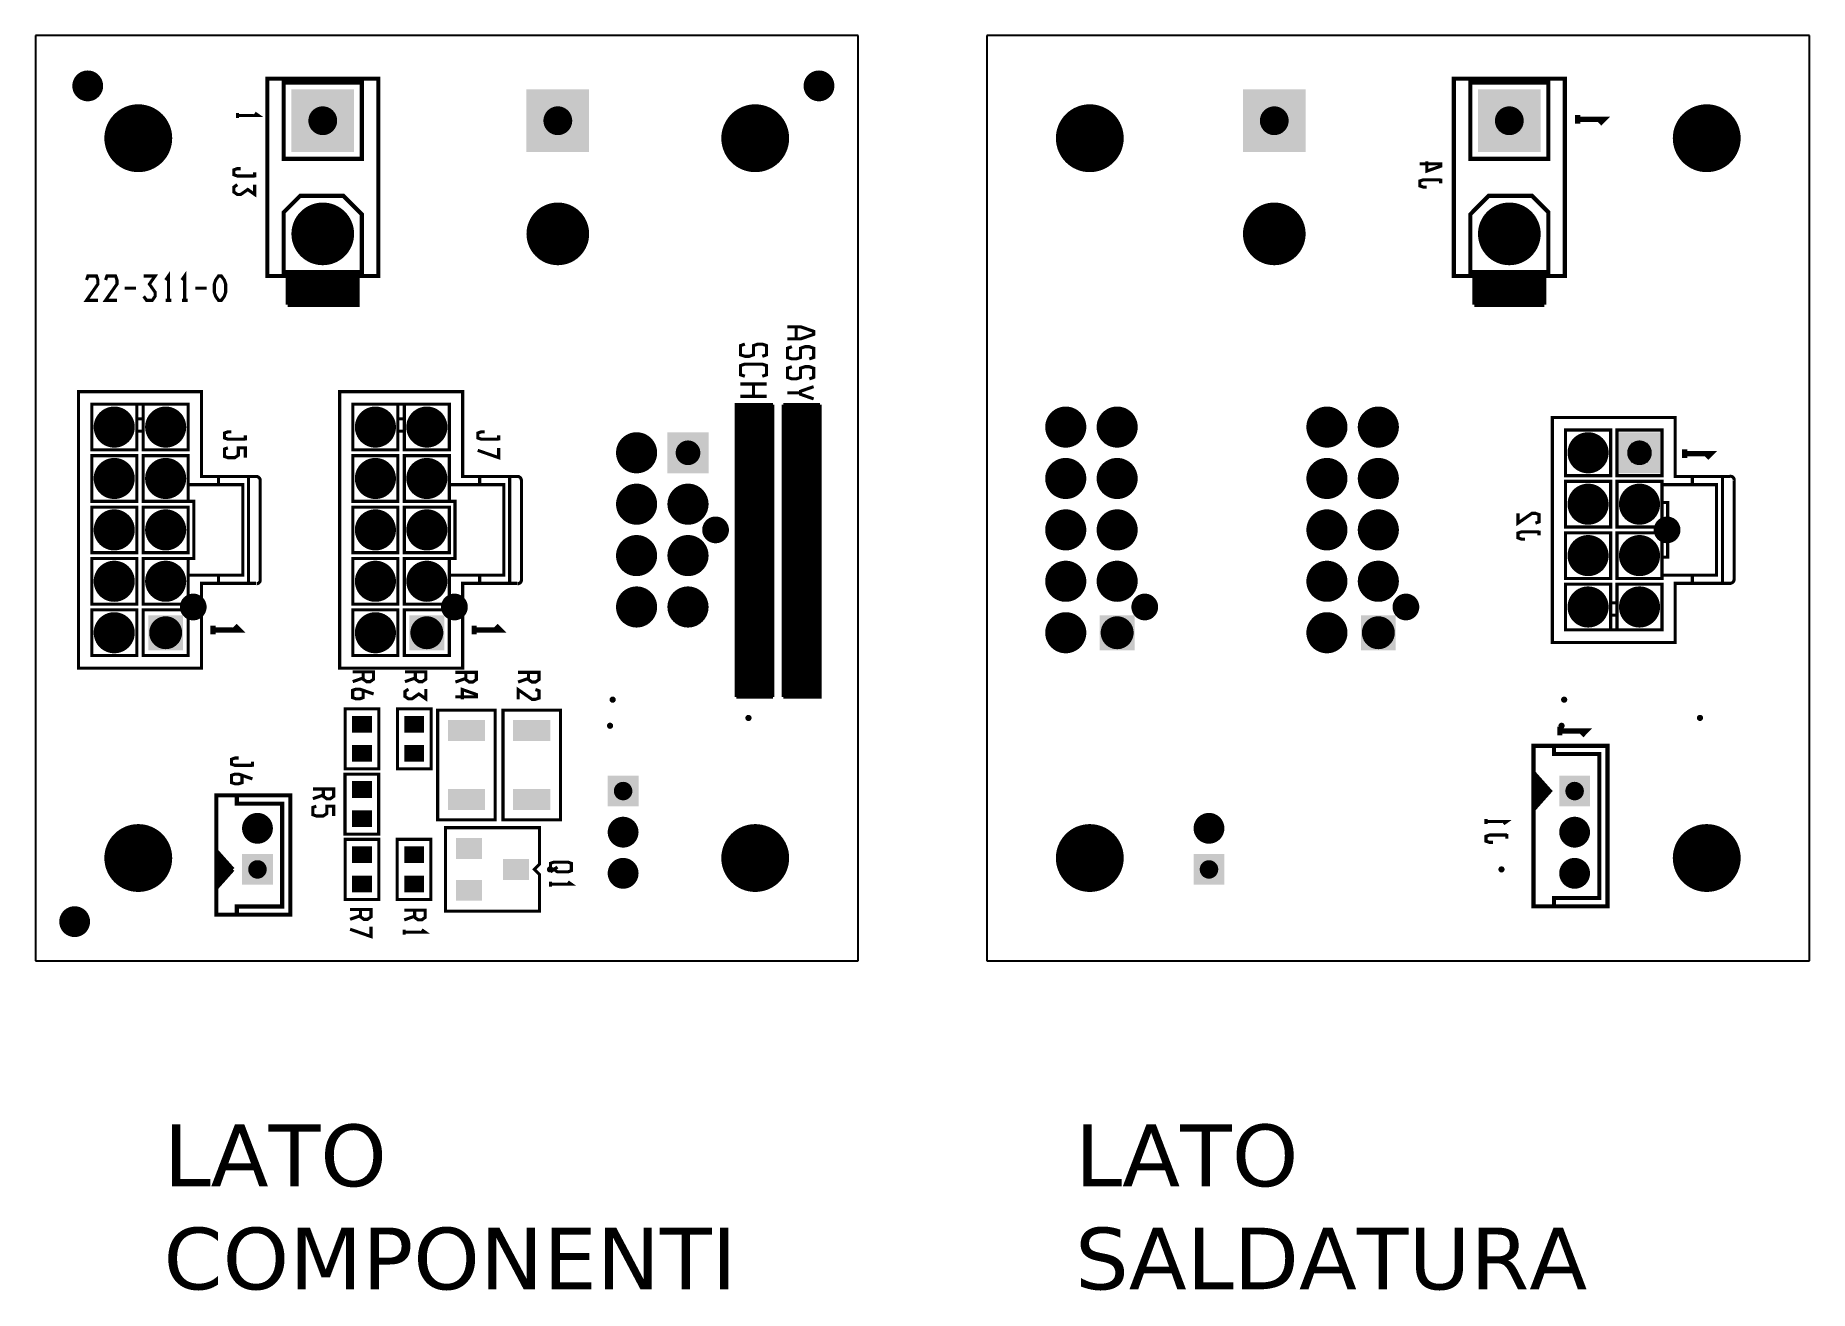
# Model space of a CAD drawing. Extents: x 0.1 to 86.4, y -32.2 to 28.9.
import ezdxf

# ---------------------------------------------------------------- set-up
doc = ezdxf.new("R2010")
doc.units = 0
doc.header["$MEASUREMENT"] = 0
doc.layers.get('0').update_dxf_attribs({"linetype": 'CONTINUOUS'})
for name, color, linetype in [('22-311-0_DRL', 1, 'CONTINUOUS'), ('22-311-0_SMB', 255, 'CONTINUOUS'), ('22-311-0_SMT', 254, 'CONTINUOUS'), ('22-311-0_SSB', 1, 'CONTINUOUS'), ('22-311-0_SST', 1, 'CONTINUOUS'), ('THRUHOLE_NPT', 11, 'CONTINUOUS'), ('THRUHOLE_TAP', 13, 'CONTINUOUS')]:
    doc.layers.add(name, color=color, linetype=linetype)
doc.styles.get("Standard").update_dxf_attribs({"font": 'verdana.ttf', "height": 3})

msp = doc.modelspace()

# ---------------------------------------------------------------- texts
at = {"linetype": 'Continuous'}
for s, p in [('LATO', (6.332, -27.087)), ('LATO', (50.657, -27.087)), ('COMPONENTI', (6.332, -32.102)), ('SALDATURA', (50.657, -32.102))]:
    msp.add_text(s, height=3, dxfattribs=at).set_placement(p)

# ---------------------------------------------------------------- blocks, each defined once
blk = doc.blocks.new('ROUND_1')
at = {"const_width": 1.64973}
blk.add_lwpolyline([(-0.824864, 0, 1), (0.824864, 0, 1)], format="xyb", close=True, dxfattribs=at)
blk = doc.blocks.new('ROUND_6')
at = {"const_width": 0.65024}
blk.add_lwpolyline([(-0.32512, 0, 1), (0.32512, 0, 1)], format="xyb", close=True, dxfattribs=at)
blk = doc.blocks.new('ROUND_26')
at = {"const_width": 0.44958}
blk.add_lwpolyline([(-0.22479, 0, 1), (0.22479, 0, 1)], format="xyb", close=True, dxfattribs=at)
blk = doc.blocks.new('ROUND_27')
at = {"const_width": 0.59944}
blk.add_lwpolyline([(-0.29972, 0, 1), (0.29972, 0, 1)], format="xyb", close=True, dxfattribs=at)
blk = doc.blocks.new('ROUND_28')
at = {"const_width": 0.69977}
blk.add_lwpolyline([(-0.349884, 0, 1), (0.349884, 0, 1)], format="xyb", close=True, dxfattribs=at)
blk = doc.blocks.new('ROUND_29')
at = {"const_width": 0.8001}
blk.add_lwpolyline([(-0.40005, 0, 1), (0.40005, 0, 1)], format="xyb", close=True, dxfattribs=at)
blk = doc.blocks.new('ROUND_30')
at = {"const_width": 0.14986}
blk.add_lwpolyline([(-0.07493, 0, 1), (0.07493, 0, 1)], format="xyb", close=True, dxfattribs=at)
blk = doc.blocks.new('ROUND_3')
at = {"const_width": 0.7493}
blk.add_lwpolyline([(-0.37465, 0, 1), (0.37465, 0, 1)], format="xyb", close=True, dxfattribs=at)
blk = doc.blocks.new('SQUARE_4')
blk.add_solid([(0.7493, 0.7493), (0.7493, -0.7493), (-0.7493, 0.7493), (-0.7493, -0.7493)])
blk = doc.blocks.new('ROUND_5')
at = {"const_width": 0.99949}
blk.add_lwpolyline([(-0.499744, 0, 1), (0.499744, 0, 1)], format="xyb", close=True, dxfattribs=at)
blk = doc.blocks.new('SQUARE_7')
blk.add_solid([(0.99949, 0.99949), (0.99949, -0.99949), (-0.99949, 0.99949), (-0.99949, -0.99949)])
blk = doc.blocks.new('ROUND_8')
at = {"const_width": 1.524}
blk.add_lwpolyline([(-0.762, 0, 1), (0.762, 0, 1)], format="xyb", close=True, dxfattribs=at)
blk = doc.blocks.new('SQUARE_9')
blk.add_solid([(1.524, 1.524), (1.524, -1.524), (-1.524, 1.524), (-1.524, -1.524)])
blk = doc.blocks.new('SQUARE_10')
blk.add_solid([(0.84963, 0.84963), (0.84963, -0.84963), (-0.84963, 0.84963), (-0.84963, -0.84963)])
blk = doc.blocks.new('RECTANGLE_13')
blk.add_solid([(0.635, 0.508), (0.635, -0.508), (-0.635, 0.508), (-0.635, -0.508)])
blk = doc.blocks.new('RECTANGLE_14')
blk.add_solid([(0.4826, 0.4064), (0.4826, -0.4064), (-0.4826, 0.4064), (-0.4826, -0.4064)])
blk = doc.blocks.new('RECTANGLE_15')
blk.add_solid([(0.9017, 0.508), (0.9017, -0.508), (-0.9017, 0.508), (-0.9017, -0.508)])

# ---------------------------------------------------------------- linework, layer by layer
at = {"layer": '22-311-0_DRL'}
for p, q in [((40.102, 28.867), (0.105, 28.867)), ((0.105, 28.867), (0.105, -16.129)), ((40.102, -16.129), (40.102, 28.867)), ((86.371, 28.867), (46.374, 28.867)), ((46.374, 28.867), (46.374, -16.129)), ((86.371, -16.129), (86.371, 28.867)), ((0.105, -16.129), (8.995, -16.129)), ((8.995, -16.129), (40.102, -16.129)), ((46.374, -16.129), (55.264, -16.129)), ((55.264, -16.129), (86.371, -16.129))]:
    msp.add_line(p, q, dxfattribs=at)
at = {"layer": '22-311-0_SSB'}
for points, const_width in [([(74.474, 17.171), (69.074, 17.171), (69.074, 26.772), (74.474, 26.772), (74.474, 17.171)], 0.201), ([(73.674, 22.87), (69.874, 22.87), (69.874, 26.571), (73.674, 26.571), (73.674, 22.87)], 0.201), ([(75.096, 24.999), (75.096, 24.575)], 0.254), ([(75.096, 24.785), (76.366, 24.785), (76.155, 24.575)], 0.254), ([(67.761, 22.748), (67.761, 22.273), (68.436, 22.51), (68.436, 22.629), (67.42, 22.629)], 0.152), ([(67.761, 21.494), (67.591, 21.494), (67.42, 21.555), (67.42, 21.791), (67.591, 21.849), (68.436, 21.849)], 0.152), ([(68.436, 21.91), (68.436, 21.671)], 0.152), ([(73.674, 17.371), (69.874, 17.371), (69.874, 20.17), (70.773, 21.072), (72.874, 21.072), (73.674, 20.272), (73.674, 17.371)], 0.201), ([(73.473, 17.171), (70.075, 17.171), (70.075, 15.771)], 0.201), ([(70.242, 17.171), (70.242, 15.771)], 0.201), ([(70.423, 17.171), (70.423, 15.771)], 0.201), ([(70.6, 17.171), (70.6, 15.771)], 0.201), ([(70.781, 17.171), (70.781, 15.771)], 0.201), ([(70.961, 17.171), (70.961, 15.771)], 0.201), ([(71.141, 17.171), (71.141, 15.771)], 0.201), ([(71.322, 17.171), (71.322, 15.771)], 0.201), ([(71.5, 17.171), (71.5, 15.771)], 0.201), ([(71.68, 17.171), (71.68, 15.771)], 0.201), ([(71.86, 17.171), (71.86, 15.771)], 0.201), ([(72.041, 17.171), (72.041, 15.771)], 0.201), ([(72.221, 17.171), (72.221, 15.771)], 0.201), ([(72.399, 17.171), (72.399, 15.771)], 0.201), ([(72.579, 17.171), (72.579, 15.771)], 0.201), ([(72.759, 17.171), (72.759, 15.771)], 0.201), ([(72.94, 17.171), (72.94, 15.771)], 0.201), ([(73.12, 17.171), (73.12, 15.771)], 0.201), ([(73.298, 17.171), (73.298, 15.771)], 0.201), ([(73.473, 17.171), (73.473, 15.771)], 0.201), ([(73.473, 17.018), (70.075, 17.018)], 0.201), ([(73.473, 16.838), (70.075, 16.838)], 0.201), ([(73.473, 16.657), (70.075, 16.657)], 0.201), ([(73.473, 16.48), (70.075, 16.48)], 0.201), ([(73.473, 16.299), (70.075, 16.299)], 0.201), ([(73.473, 16.119), (70.075, 16.119)], 0.201), ([(73.473, 15.939), (70.075, 15.939)], 0.201), ([(73.473, 15.771), (70.075, 15.771)], 0.201), ([(80.674, 7.026), (80.674, 7.427), (79.843, 7.427), (79.843, 10.295), (73.864, 10.295), (73.864, -0.645), (79.843, -0.645), (79.843, 2.225), (80.674, 2.225), (80.674, 2.627), (81.853, 2.627), (81.853, 7.026), (80.674, 7.026), (79.198, 7.026), (79.198, 6.157), (79.198, 4.966), (77.009, 4.966), (77.009, 7.186), (79.198, 7.186), (79.198, 7.026)], 0.152), ([(74.509, 7.465), (74.509, 9.685), (76.699, 9.685), (76.699, 7.465), (74.509, 7.465)], 0.152), ([(79.198, 7.465), (77.009, 7.465), (77.009, 9.685), (79.198, 9.685), (79.198, 7.465)], 0.152), ([(75.287, 8.893), (75.922, 8.893), (75.922, 8.258), (75.287, 8.258), (75.287, 8.893), (75.437, 8.743), (75.772, 8.743), (75.772, 8.408), (75.437, 8.408), (75.437, 8.743)], 0.152), ([(75.922, 8.893), (75.772, 8.743)], 0.152), ([(78.271, 8.408), (78.421, 8.258), (78.421, 8.893), (78.271, 8.743), (78.271, 8.408), (77.936, 8.408), (77.786, 8.258), (77.786, 8.893), (77.936, 8.743), (77.936, 8.408)], 0.152), ([(77.786, 8.893), (78.421, 8.893)], 0.152), ([(78.271, 8.743), (77.936, 8.743)], 0.152), ([(80.303, 8.743), (80.303, 8.319)], 0.254), ([(80.303, 8.529), (81.573, 8.529), (81.362, 8.319)], 0.254), ([(75.287, 8.258), (75.437, 8.408)], 0.152), ([(75.922, 8.258), (75.772, 8.408)], 0.152), ([(77.786, 8.258), (78.421, 8.258)], 0.152), ([(74.509, 4.966), (74.509, 7.186), (76.699, 7.186), (76.699, 4.966), (74.509, 4.966)], 0.152), ([(80.674, 7.427), (82.135, 7.427)], 0.152), ([(82.503, 7.427), (82.135, 7.427), (82.135, 2.225), (82.503, 2.225)], 0.152), ([(82.704, 2.426), (82.704, 7.226)], 0.152), ([(75.287, 6.393), (75.922, 6.393), (75.922, 5.758), (75.772, 5.908), (75.437, 5.908), (75.287, 5.758), (75.287, 6.393), (75.437, 6.243), (75.772, 6.243), (75.772, 5.908)], 0.152), ([(75.437, 6.243), (75.437, 5.908)], 0.152), ([(75.922, 6.393), (75.772, 6.243)], 0.152), ([(80.674, 2.627), (79.198, 2.627), (79.198, 2.467), (77.009, 2.467), (77.009, 4.686), (79.198, 4.686), (79.198, 3.495), (79.473, 3.495), (79.473, 6.157), (79.198, 6.157)], 0.152), ([(78.271, 5.908), (78.421, 5.758), (78.421, 6.393), (78.271, 6.243), (78.271, 5.908), (77.936, 5.908), (77.786, 5.758), (77.786, 6.393), (77.936, 6.243), (77.936, 5.908)], 0.152), ([(77.786, 6.393), (78.421, 6.393)], 0.152), ([(78.271, 6.243), (77.936, 6.243)], 0.152), ([(72.198, 5.631), (72.198, 5.156), (72.874, 5.631), (73.044, 5.631), (73.214, 5.57), (73.214, 5.215), (73.044, 5.156)], 0.152), ([(75.287, 5.758), (75.922, 5.758)], 0.152), ([(77.786, 5.758), (78.421, 5.758)], 0.152), ([(72.536, 4.377), (72.366, 4.377), (72.198, 4.438), (72.198, 4.674), (72.366, 4.732), (73.214, 4.732)], 0.152), ([(73.214, 4.793), (73.214, 4.554)], 0.152), ([(74.509, 2.467), (74.509, 4.686), (76.699, 4.686), (76.699, 2.467), (74.509, 2.467)], 0.152), ([(75.287, 3.894), (75.922, 3.894), (75.922, 3.259), (75.772, 3.409), (75.437, 3.409), (75.287, 3.259), (75.287, 3.894), (75.437, 3.744), (75.772, 3.744), (75.772, 3.409)], 0.152), ([(75.437, 3.744), (75.437, 3.409)], 0.152), ([(75.922, 3.894), (75.772, 3.744)], 0.152), ([(78.271, 3.409), (78.421, 3.259), (78.421, 3.894), (78.271, 3.744), (78.271, 3.409), (77.936, 3.409), (77.786, 3.259), (77.786, 3.894), (77.936, 3.744), (77.936, 3.409)], 0.152), ([(77.786, 3.894), (78.421, 3.894)], 0.152), ([(78.271, 3.744), (77.936, 3.744)], 0.152), ([(79.198, 3.495), (79.198, 2.627)], 0.152), ([(75.287, 3.259), (75.922, 3.259)], 0.152), ([(77.786, 3.259), (78.421, 3.259)], 0.152), ([(74.509, -0.033), (74.509, 2.187), (76.699, 2.187), (76.699, 1.275), (77.009, 1.275), (77.009, 2.187), (79.198, 2.187), (79.198, -0.033), (74.509, -0.033)], 0.152), ([(80.674, 2.225), (82.135, 2.225)], 0.152), ([(75.437, 1.242), (75.287, 1.395), (75.287, 0.76), (75.437, 0.909), (75.437, 1.242), (75.772, 1.242), (75.922, 1.395), (75.922, 0.76), (75.772, 0.909), (75.772, 1.242)], 0.152), ([(75.287, 1.395), (75.922, 1.395)], 0.152), ([(75.437, 0.909), (75.772, 0.909)], 0.152), ([(76.699, 1.275), (76.699, 0.676), (77.009, 0.676), (77.009, 1.275)], 0.152), ([(78.271, 0.909), (78.421, 0.76), (78.421, 1.395), (78.271, 1.242), (78.271, 0.909), (77.936, 0.909), (77.786, 0.76), (77.786, 1.395), (77.936, 1.242), (77.936, 0.909)], 0.152), ([(77.786, 1.395), (78.421, 1.395)], 0.152), ([(78.271, 1.242), (77.936, 1.242)], 0.152), ([(75.287, 0.76), (75.922, 0.76)], 0.152), ([(76.699, -0.033), (76.699, 0.676)], 0.152), ([(77.009, 0.676), (77.009, -0.033)], 0.152), ([(77.786, 0.76), (78.421, 0.76)], 0.152), ([(74.23, -4.742), (74.23, -5.166)], 0.254), ([(74.23, -4.953), (75.5, -4.953), (75.289, -5.166)], 0.254), ([(72.95, -13.475), (76.549, -13.475), (76.549, -5.674), (72.95, -5.674), (72.95, -13.475)], 0.201), ([(73.948, -5.674), (73.948, -6.076), (76.148, -6.076), (76.148, -13.073), (73.948, -13.073), (73.948, -13.475)], 0.201), ([(72.95, -6.975), (72.95, -8.674)], 0.201), ([(72.95, -6.975), (73.75, -7.874), (72.95, -8.773)], 0.201), ([(73.12, -7.168), (72.95, -7.168)], 0.201), ([(73.28, -7.348), (72.95, -7.348)], 0.201), ([(73.44, -7.526), (72.95, -7.526)], 0.201), ([(73.6, -7.706), (72.95, -7.706)], 0.201), ([(73.118, -7.165), (73.118, -8.585)], 0.201), ([(73.298, -7.366), (73.298, -8.382)], 0.201), ([(73.476, -7.569), (73.476, -8.181)], 0.201), ([(73.656, -7.77), (73.656, -7.978)], 0.201), ([(73.737, -7.887), (72.95, -7.887)], 0.201), ([(73.577, -8.067), (72.95, -8.067)], 0.201), ([(73.417, -8.247), (72.95, -8.247)], 0.201), ([(73.257, -8.425), (72.95, -8.425)], 0.201), ([(73.097, -8.605), (72.95, -8.605)], 0.201), ([(72.95, -8.674), (72.95, -8.773)], 0.201), ([(70.641, -9.235), (70.641, -9.471)], 0.152), ([(70.641, -9.352), (71.657, -9.352), (71.487, -9.471)], 0.152), ([(70.979, -10.368), (70.809, -10.368), (70.641, -10.31), (70.641, -10.073), (70.809, -10.013), (71.657, -10.013)], 0.152), ([(71.657, -9.954), (71.657, -10.19)], 0.152)]:
    msp.add_lwpolyline(points, dxfattribs=dict(at, const_width=const_width))
at = {"layer": '22-311-0_SSB', "const_width": 0.152}
for points in [[(82.533, 7.43, 0.047472), (82.5, 7.43)], [(82.706, 7.257, 0.414214), (82.533, 7.43)], [(82.704, 7.226, 0.044335), (82.706, 7.257)], [(82.503, 2.225, 0.414214), (82.704, 2.426)]]:
    msp.add_lwpolyline(points, format="xyb", dxfattribs=at)
at = {"layer": '22-311-0_SST'}
for points, const_width in [([(11.375, 17.171), (16.775, 17.171), (16.775, 26.772), (11.375, 26.772), (11.375, 17.171)], 0.201), ([(12.175, 22.87), (15.975, 22.87), (15.975, 26.571), (12.175, 26.571), (12.175, 22.87)], 0.201), ([(9.927, 24.859), (9.927, 25.095)], 0.152), ([(9.927, 24.976), (10.943, 24.976), (10.773, 25.095)], 0.152), ([(10.087, 22.393), (9.92, 22.393), (9.749, 22.332), (9.749, 22.096), (9.92, 22.037), (10.765, 22.037)], 0.152), ([(9.92, 21.613), (9.749, 21.494), (9.749, 21.257), (9.92, 21.138), (10.087, 21.138), (10.428, 21.377), (10.765, 21.138), (10.765, 21.613)], 0.152), ([(10.765, 21.976), (10.765, 22.215)], 0.152), ([(12.175, 17.371), (15.975, 17.371), (15.975, 20.17), (15.076, 21.072), (12.975, 21.072), (12.175, 20.272), (12.175, 17.371)], 0.201), ([(6.572, 15.987), (6.572, 17.173), (6.435, 16.975)], 0.152), ([(7.359, 15.987), (7.359, 17.173), (7.222, 16.975)], 0.152), ([(15.774, 17.171), (12.376, 17.171)], 0.201), ([(15.774, 17.171), (15.774, 15.771), (12.376, 15.771)], 0.201), ([(12.376, 17.171), (12.376, 15.771)], 0.201), ([(12.543, 17.171), (12.543, 15.771)], 0.201), ([(12.724, 17.171), (12.724, 15.771)], 0.201), ([(12.902, 17.171), (12.902, 15.771)], 0.201), ([(13.082, 17.171), (13.082, 15.771)], 0.201), ([(13.262, 17.171), (13.262, 15.771)], 0.201), ([(13.443, 17.171), (13.443, 15.771)], 0.201), ([(13.623, 17.171), (13.623, 15.771)], 0.201), ([(13.801, 17.171), (13.801, 15.771)], 0.201), ([(13.981, 17.171), (13.981, 15.771)], 0.201), ([(14.161, 17.171), (14.161, 15.771)], 0.201), ([(14.342, 17.171), (14.342, 15.771)], 0.201), ([(14.522, 17.171), (14.522, 15.771)], 0.201), ([(14.7, 17.171), (14.7, 15.771)], 0.201), ([(14.88, 17.171), (14.88, 15.771)], 0.201), ([(15.061, 17.171), (15.061, 15.771)], 0.201), ([(15.241, 17.171), (15.241, 15.771)], 0.201), ([(15.421, 17.171), (15.421, 15.771)], 0.201), ([(15.599, 17.171), (15.599, 15.771)], 0.201), ([(3.14, 15.987), (2.587, 15.987), (3.14, 16.777), (3.14, 16.975), (3.072, 17.173), (2.655, 17.173), (2.587, 16.975)], 0.152), ([(4.067, 15.987), (3.514, 15.987), (4.067, 16.777), (4.067, 16.975), (3.999, 17.173), (3.582, 17.173), (3.514, 16.975)], 0.152), ([(4.995, 16.581), (4.441, 16.581)], 0.152), ([(5.368, 16.185), (5.508, 15.987), (5.782, 15.987), (5.922, 16.185), (5.922, 16.383), (5.645, 16.777), (5.922, 17.173), (5.368, 17.173)], 0.152), ([(8.426, 16.581), (7.872, 16.581)], 0.152), ([(9.008, 15.987), (8.868, 16.185), (8.8, 16.383), (8.8, 16.777), (8.868, 16.975), (9.008, 17.173), (9.145, 17.173), (9.285, 16.975), (9.353, 16.777), (9.353, 16.383), (9.285, 16.185), (9.145, 15.987), (9.008, 15.987)], 0.152), ([(15.774, 17.018), (12.376, 17.018)], 0.201), ([(15.774, 16.838), (12.376, 16.838)], 0.201), ([(15.774, 16.657), (12.376, 16.657)], 0.201), ([(15.774, 16.48), (12.376, 16.48)], 0.201), ([(15.774, 16.299), (12.376, 16.299)], 0.201), ([(6.709, 15.987), (6.435, 15.987)], 0.152), ([(7.499, 15.987), (7.222, 15.987)], 0.152), ([(15.774, 16.119), (12.376, 16.119)], 0.201), ([(15.774, 15.939), (12.376, 15.939)], 0.201), ([(36.673, 14.112), (37.308, 14.112), (37.943, 14.333), (37.943, 14.483), (37.308, 14.704), (36.673, 14.704)], 0.152), ([(37.098, 14.112), (37.098, 14.704)], 0.152), ([(35.447, 13.267), (35.657, 13.34), (35.657, 13.785), (35.447, 13.861), (35.236, 13.861), (35.022, 13.785), (35.022, 13.34), (34.812, 13.267), (34.601, 13.267), (34.387, 13.34), (34.387, 13.785), (34.601, 13.861)], 0.152), ([(37.733, 13.14), (37.943, 13.213), (37.943, 13.658), (37.733, 13.734), (37.522, 13.734), (37.308, 13.658), (37.308, 13.213), (37.098, 13.14), (36.887, 13.14), (36.673, 13.213), (36.673, 13.658), (36.887, 13.734)], 0.152), ([(34.601, 12.296), (34.387, 12.37), (34.387, 12.814), (34.601, 12.888), (35.447, 12.888), (35.657, 12.814), (35.657, 12.37), (35.447, 12.296)], 0.152), ([(37.733, 12.169), (37.943, 12.243), (37.943, 12.687), (37.733, 12.761), (37.522, 12.761), (37.308, 12.687), (37.308, 12.243), (37.098, 12.169), (36.887, 12.169), (36.673, 12.243), (36.673, 12.687), (36.887, 12.761)], 0.152), ([(9.005, 2.627), (9.005, 2.225), (8.175, 2.225), (8.175, -1.895), (2.196, -1.895), (2.196, 11.547), (8.175, 11.547), (8.175, 7.427), (9.005, 7.427), (9.005, 7.026), (10.184, 7.026), (10.184, 2.627), (9.005, 2.627), (7.53, 2.627), (7.53, 3.437)], 0.152), ([(21.705, 2.627), (21.705, 2.225), (20.875, 2.225), (20.875, -1.895), (14.896, -1.895), (14.896, 11.547), (20.875, 11.547), (20.875, 7.427), (21.705, 7.427), (21.705, 7.026), (22.884, 7.026), (22.884, 2.627), (21.705, 2.627), (20.23, 2.627), (20.23, 3.437)], 0.152), ([(34.387, 11.918), (35.657, 11.918)], 0.152), ([(34.387, 11.323), (35.657, 11.323)], 0.152), ([(35.022, 11.323), (35.022, 11.918)], 0.152), ([(36.673, 11.494), (37.308, 11.494)], 0.152), ([(37.943, 11.196), (37.308, 11.42), (37.308, 11.567), (37.943, 11.791)], 0.152), ([(2.841, 10.935), (2.841, 8.715), (5.03, 8.715), (5.03, 9.627), (5.34, 9.627), (5.34, 8.715), (7.53, 8.715), (7.53, 10.935), (2.841, 10.935)], 0.152), ([(5.03, 10.935), (5.03, 10.226)], 0.152), ([(5.34, 10.226), (5.34, 10.935)], 0.152), ([(15.541, 10.935), (15.541, 8.715), (17.73, 8.715), (17.73, 9.627), (18.04, 9.627), (18.04, 8.715), (20.23, 8.715), (20.23, 10.935), (15.541, 10.935)], 0.152), ([(17.73, 10.935), (17.73, 10.226)], 0.152), ([(18.04, 10.226), (18.04, 10.935)], 0.152), ([(35.965, 10.922), (34.187, 10.922), (34.187, -3.302)], 0.152), ([(35.965, 10.79), (34.187, 10.79)], 0.152), ([(35.965, 10.653), (34.187, 10.653)], 0.152), ([(35.965, 10.516), (34.187, 10.516)], 0.152), ([(35.965, 10.379), (34.187, 10.379)], 0.152), ([(34.288, 10.922), (34.288, -3.302)], 0.152), ([(34.426, 10.922), (34.426, -3.302)], 0.152), ([(34.563, 10.922), (34.563, -3.302)], 0.152), ([(34.7, 10.922), (34.7, -3.302)], 0.152), ([(34.837, 10.922), (34.837, -3.302)], 0.152), ([(34.974, 10.922), (34.974, -3.302)], 0.152), ([(35.111, 10.922), (35.111, -3.302)], 0.152), ([(35.249, 10.922), (35.249, -3.302)], 0.152), ([(35.386, 10.922), (35.386, -3.302)], 0.152), ([(35.523, 10.922), (35.523, -3.302)], 0.152), ([(35.66, 10.922), (35.66, -3.302)], 0.152), ([(35.797, 10.922), (35.797, -3.302)], 0.152), ([(35.934, 10.922), (35.934, -3.302)], 0.152), ([(35.965, 10.922), (35.965, -3.302)], 0.152), ([(36.473, 10.922), (36.473, -3.302)], 0.152), ([(38.251, 10.922), (36.473, 10.922)], 0.152), ([(38.251, 10.922), (38.251, -3.302), (36.473, -3.302)], 0.152), ([(38.251, 10.79), (36.473, 10.79)], 0.152), ([(38.251, 10.653), (36.473, 10.653)], 0.152), ([(38.251, 10.516), (36.473, 10.516)], 0.152), ([(38.251, 10.379), (36.473, 10.379)], 0.152), ([(36.574, 10.922), (36.574, -3.302)], 0.152), ([(36.712, 10.922), (36.712, -3.302)], 0.152), ([(36.849, 10.922), (36.849, -3.302)], 0.152), ([(36.986, 10.922), (36.986, -3.302)], 0.152), ([(37.123, 10.922), (37.123, -3.302)], 0.152), ([(37.26, 10.922), (37.26, -3.302)], 0.152), ([(37.397, 10.922), (37.397, -3.302)], 0.152), ([(37.535, 10.922), (37.535, -3.302)], 0.152), ([(37.672, 10.922), (37.672, -3.302)], 0.152), ([(37.809, 10.922), (37.809, -3.302)], 0.152), ([(37.946, 10.922), (37.946, -3.302)], 0.152), ([(38.083, 10.922), (38.083, -3.302)], 0.152), ([(38.22, 10.922), (38.22, -3.302)], 0.152), ([(3.768, 9.657), (3.618, 9.507), (3.618, 10.142), (3.768, 9.993), (3.768, 9.657), (4.103, 9.657), (4.253, 9.507), (4.253, 10.142), (4.103, 9.993), (4.103, 9.657)], 0.152), ([(3.618, 10.142), (4.253, 10.142)], 0.152), ([(3.618, 9.507), (4.253, 9.507)], 0.152), ([(3.768, 9.993), (4.103, 9.993)], 0.152), ([(5.03, 9.627), (5.03, 10.226), (5.34, 10.226), (5.34, 9.627)], 0.152), ([(6.602, 9.993), (6.752, 10.142), (6.752, 9.507), (6.602, 9.657), (6.602, 9.993), (6.267, 9.993), (6.117, 10.142), (6.117, 9.507), (6.267, 9.657), (6.267, 9.993)], 0.152), ([(6.117, 10.142), (6.752, 10.142)], 0.152), ([(6.117, 9.507), (6.752, 9.507)], 0.152), ([(6.602, 9.657), (6.267, 9.657)], 0.152), ([(9.63, 9.594), (9.46, 9.594), (9.292, 9.533), (9.292, 9.297), (9.46, 9.238), (10.308, 9.238)], 0.152), ([(10.308, 9.177), (10.308, 9.416)], 0.152), ([(16.468, 9.657), (16.318, 9.507), (16.318, 10.142), (16.468, 9.993), (16.468, 9.657), (16.803, 9.657), (16.953, 9.507), (16.953, 10.142), (16.803, 9.993), (16.803, 9.657)], 0.152), ([(16.318, 10.142), (16.953, 10.142)], 0.152), ([(16.318, 9.507), (16.953, 9.507)], 0.152), ([(16.468, 9.993), (16.803, 9.993)], 0.152), ([(17.73, 9.627), (17.73, 10.226), (18.04, 10.226), (18.04, 9.627)], 0.152), ([(19.302, 9.993), (19.452, 10.142), (19.452, 9.507), (19.302, 9.657), (19.302, 9.993), (18.967, 9.993), (18.817, 10.142), (18.817, 9.507), (18.967, 9.657), (18.967, 9.993)], 0.152), ([(18.817, 10.142), (19.452, 10.142)], 0.152), ([(18.817, 9.507), (19.452, 9.507)], 0.152), ([(19.302, 9.657), (18.967, 9.657)], 0.152), ([(21.949, 9.594), (21.779, 9.594), (21.611, 9.533), (21.611, 9.297), (21.779, 9.238), (22.627, 9.238)], 0.152), ([(22.627, 9.177), (22.627, 9.416)], 0.152), ([(35.965, 10.241), (34.187, 10.241)], 0.152), ([(35.965, 10.104), (34.187, 10.104)], 0.152), ([(35.965, 9.967), (34.187, 9.967)], 0.152), ([(35.965, 9.83), (34.187, 9.83)], 0.152), ([(35.965, 9.693), (34.187, 9.693)], 0.152), ([(35.965, 9.556), (34.187, 9.556)], 0.152), ([(35.965, 9.418), (34.187, 9.418)], 0.152), ([(38.251, 10.241), (36.473, 10.241)], 0.152), ([(38.251, 10.104), (36.473, 10.104)], 0.152), ([(38.251, 9.967), (36.473, 9.967)], 0.152), ([(38.251, 9.83), (36.473, 9.83)], 0.152), ([(38.251, 9.693), (36.473, 9.693)], 0.152), ([(38.251, 9.556), (36.473, 9.556)], 0.152), ([(38.251, 9.418), (36.473, 9.418)], 0.152), ([(9.46, 8.814), (9.292, 8.756), (9.292, 8.4), (9.46, 8.339), (9.8, 8.339), (9.968, 8.458), (9.968, 8.814), (10.308, 8.814), (10.308, 8.339)], 0.152), ([(21.611, 8.695), (22.627, 8.339), (22.627, 8.814)], 0.152), ([(35.965, 9.281), (34.187, 9.281)], 0.152), ([(35.965, 9.144), (34.187, 9.144)], 0.152), ([(35.965, 9.007), (34.187, 9.007)], 0.152), ([(35.965, 8.87), (34.187, 8.87)], 0.152), ([(35.965, 8.733), (34.187, 8.733)], 0.152), ([(35.965, 8.596), (34.187, 8.596)], 0.152), ([(38.251, 9.281), (36.473, 9.281)], 0.152), ([(38.251, 9.144), (36.473, 9.144)], 0.152), ([(38.251, 9.007), (36.473, 9.007)], 0.152), ([(38.251, 8.87), (36.473, 8.87)], 0.152), ([(38.251, 8.733), (36.473, 8.733)], 0.152), ([(38.251, 8.596), (36.473, 8.596)], 0.152), ([(2.841, 8.436), (2.841, 6.216), (5.03, 6.216), (5.03, 8.436), (2.841, 8.436)], 0.152), ([(3.618, 7.008), (4.253, 7.008), (4.253, 7.643), (4.103, 7.493), (3.768, 7.493), (3.618, 7.643), (3.618, 7.008), (3.768, 7.158), (4.103, 7.158), (4.103, 7.493)], 0.152), ([(7.53, 2.627), (7.53, 1.217), (5.34, 1.217), (5.34, 3.437), (7.804, 3.437), (7.804, 6.216), (5.34, 6.216), (5.34, 8.436), (7.53, 8.436), (7.53, 7.026), (9.005, 7.026)], 0.152), ([(6.602, 7.493), (6.752, 7.643), (6.752, 7.008), (6.602, 7.158), (6.602, 7.493), (6.267, 7.493), (6.117, 7.643), (6.117, 7.008), (6.267, 7.158), (6.267, 7.493)], 0.152), ([(15.541, 8.436), (15.541, 6.216), (17.73, 6.216), (17.73, 8.436), (15.541, 8.436)], 0.152), ([(16.318, 7.008), (16.953, 7.008), (16.953, 7.643), (16.803, 7.493), (16.468, 7.493), (16.318, 7.643), (16.318, 7.008), (16.468, 7.158), (16.803, 7.158), (16.803, 7.493)], 0.152), ([(20.23, 2.627), (20.23, 1.217), (18.04, 1.217), (18.04, 3.437), (20.504, 3.437), (20.504, 6.216), (18.04, 6.216), (18.04, 8.436), (20.23, 8.436), (20.23, 7.026), (21.705, 7.026)], 0.152), ([(19.302, 7.493), (19.452, 7.643), (19.452, 7.008), (19.302, 7.158), (19.302, 7.493), (18.967, 7.493), (18.817, 7.643), (18.817, 7.008), (18.967, 7.158), (18.967, 7.493)], 0.152), ([(35.965, 8.458), (34.187, 8.458)], 0.152), ([(35.965, 8.321), (34.187, 8.321)], 0.152), ([(35.965, 8.184), (34.187, 8.184)], 0.152), ([(35.965, 8.047), (34.187, 8.047)], 0.152), ([(35.965, 7.91), (34.187, 7.91)], 0.152), ([(35.965, 7.773), (34.187, 7.773)], 0.152), ([(38.251, 8.458), (36.473, 8.458)], 0.152), ([(38.251, 8.321), (36.473, 8.321)], 0.152), ([(38.251, 8.184), (36.473, 8.184)], 0.152), ([(38.251, 8.047), (36.473, 8.047)], 0.152), ([(38.251, 7.91), (36.473, 7.91)], 0.152), ([(38.251, 7.773), (36.473, 7.773)], 0.152), ([(3.618, 7.643), (4.253, 7.643)], 0.152), ([(3.768, 7.158), (3.768, 7.493)], 0.152), ([(4.253, 7.008), (4.103, 7.158)], 0.152), ([(6.117, 7.643), (6.752, 7.643)], 0.152), ([(6.117, 7.008), (6.752, 7.008)], 0.152), ([(6.602, 7.158), (6.267, 7.158)], 0.152), ([(7.53, 6.216), (7.53, 7.026)], 0.152), ([(9.005, 7.427), (10.466, 7.427)], 0.152), ([(10.834, 2.225), (10.466, 2.225), (10.466, 7.427), (10.834, 7.427)], 0.152), ([(11.035, 7.226), (11.035, 2.388)], 0.152), ([(16.318, 7.643), (16.953, 7.643)], 0.152), ([(16.468, 7.158), (16.468, 7.493)], 0.152), ([(16.953, 7.008), (16.803, 7.158)], 0.152), ([(18.817, 7.643), (19.452, 7.643)], 0.152), ([(18.817, 7.008), (19.452, 7.008)], 0.152), ([(19.302, 7.158), (18.967, 7.158)], 0.152), ([(20.23, 6.216), (20.23, 7.026)], 0.152), ([(21.705, 7.427), (23.166, 7.427)], 0.152), ([(23.534, 2.225), (23.166, 2.225), (23.166, 7.427), (23.534, 7.427)], 0.152), ([(23.735, 7.226), (23.735, 2.388)], 0.152), ([(35.965, 7.635), (34.187, 7.635)], 0.152), ([(35.965, 7.498), (34.187, 7.498)], 0.152), ([(35.965, 7.361), (34.187, 7.361)], 0.152), ([(35.965, 7.224), (34.187, 7.224)], 0.152), ([(35.965, 7.087), (34.187, 7.087)], 0.152), ([(35.965, 6.95), (34.187, 6.95)], 0.152), ([(38.251, 7.635), (36.473, 7.635)], 0.152), ([(38.251, 7.498), (36.473, 7.498)], 0.152), ([(38.251, 7.361), (36.473, 7.361)], 0.152), ([(38.251, 7.224), (36.473, 7.224)], 0.152), ([(38.251, 7.087), (36.473, 7.087)], 0.152), ([(38.251, 6.95), (36.473, 6.95)], 0.152), ([(35.965, 6.812), (34.187, 6.812)], 0.152), ([(35.965, 6.675), (34.187, 6.675)], 0.152), ([(35.965, 6.538), (34.187, 6.538)], 0.152), ([(35.965, 6.401), (34.187, 6.401)], 0.152), ([(35.965, 6.264), (34.187, 6.264)], 0.152), ([(35.965, 6.127), (34.187, 6.127)], 0.152), ([(35.965, 5.989), (34.187, 5.989)], 0.152), ([(38.251, 6.812), (36.473, 6.812)], 0.152), ([(38.251, 6.675), (36.473, 6.675)], 0.152), ([(38.251, 6.538), (36.473, 6.538)], 0.152), ([(38.251, 6.401), (36.473, 6.401)], 0.152), ([(38.251, 6.264), (36.473, 6.264)], 0.152), ([(38.251, 6.127), (36.473, 6.127)], 0.152), ([(38.251, 5.989), (36.473, 5.989)], 0.152), ([(2.841, 5.936), (2.841, 3.716), (5.03, 3.716), (5.03, 5.936), (2.841, 5.936)], 0.152), ([(3.618, 4.509), (4.253, 4.509), (4.253, 5.144), (4.103, 4.994), (3.768, 4.994), (3.618, 5.144), (3.618, 4.509), (3.768, 4.659), (4.103, 4.659), (4.103, 4.994)], 0.152), ([(3.618, 5.144), (4.253, 5.144)], 0.152), ([(7.53, 5.936), (5.34, 5.936), (5.34, 3.716), (7.53, 3.716), (7.53, 5.936)], 0.152), ([(6.602, 4.994), (6.752, 5.144), (6.752, 4.509), (6.602, 4.659), (6.602, 4.994), (6.267, 4.994), (6.117, 5.144), (6.117, 4.509), (6.267, 4.659), (6.267, 4.994)], 0.152), ([(6.117, 5.144), (6.752, 5.144)], 0.152), ([(15.541, 5.936), (15.541, 3.716), (17.73, 3.716), (17.73, 5.936), (15.541, 5.936)], 0.152), ([(16.318, 4.509), (16.953, 4.509), (16.953, 5.144), (16.803, 4.994), (16.468, 4.994), (16.318, 5.144), (16.318, 4.509), (16.468, 4.659), (16.803, 4.659), (16.803, 4.994)], 0.152), ([(16.318, 5.144), (16.953, 5.144)], 0.152), ([(20.23, 5.936), (18.04, 5.936), (18.04, 3.716), (20.23, 3.716), (20.23, 5.936)], 0.152), ([(19.302, 4.994), (19.452, 5.144), (19.452, 4.509), (19.302, 4.659), (19.302, 4.994), (18.967, 4.994), (18.817, 5.144), (18.817, 4.509), (18.967, 4.659), (18.967, 4.994)], 0.152), ([(18.817, 5.144), (19.452, 5.144)], 0.152), ([(35.965, 5.852), (34.187, 5.852)], 0.152), ([(35.965, 5.715), (34.187, 5.715)], 0.152), ([(35.965, 5.578), (34.187, 5.578)], 0.152), ([(35.965, 5.441), (34.187, 5.441)], 0.152), ([(35.965, 5.304), (34.187, 5.304)], 0.152), ([(35.965, 5.167), (34.187, 5.167)], 0.152), ([(38.251, 5.852), (36.473, 5.852)], 0.152), ([(38.251, 5.715), (36.473, 5.715)], 0.152), ([(38.251, 5.578), (36.473, 5.578)], 0.152), ([(38.251, 5.441), (36.473, 5.441)], 0.152), ([(38.251, 5.304), (36.473, 5.304)], 0.152), ([(38.251, 5.167), (36.473, 5.167)], 0.152), ([(3.768, 4.659), (3.768, 4.994)], 0.152), ([(4.253, 4.509), (4.103, 4.659)], 0.152), ([(6.117, 4.509), (6.752, 4.509)], 0.152), ([(6.602, 4.659), (6.267, 4.659)], 0.152), ([(16.468, 4.659), (16.468, 4.994)], 0.152), ([(16.953, 4.509), (16.803, 4.659)], 0.152), ([(18.817, 4.509), (19.452, 4.509)], 0.152), ([(19.302, 4.659), (18.967, 4.659)], 0.152), ([(35.965, 5.029), (34.187, 5.029)], 0.152), ([(35.965, 4.892), (34.187, 4.892)], 0.152), ([(35.965, 4.755), (34.187, 4.755)], 0.152), ([(35.965, 4.618), (34.187, 4.618)], 0.152), ([(35.965, 4.481), (34.187, 4.481)], 0.152), ([(35.965, 4.344), (34.187, 4.344)], 0.152), ([(38.251, 5.029), (36.473, 5.029)], 0.152), ([(38.251, 4.892), (36.473, 4.892)], 0.152), ([(38.251, 4.755), (36.473, 4.755)], 0.152), ([(38.251, 4.618), (36.473, 4.618)], 0.152), ([(38.251, 4.481), (36.473, 4.481)], 0.152), ([(38.251, 4.344), (36.473, 4.344)], 0.152), ([(2.841, 3.437), (2.841, 1.217), (5.03, 1.217), (5.03, 3.437), (2.841, 3.437)], 0.152), ([(15.541, 3.437), (15.541, 1.217), (17.73, 1.217), (17.73, 3.437), (15.541, 3.437)], 0.152), ([(35.965, 4.206), (34.187, 4.206)], 0.152), ([(35.965, 4.069), (34.187, 4.069)], 0.152), ([(35.965, 3.932), (34.187, 3.932)], 0.152), ([(35.965, 3.795), (34.187, 3.795)], 0.152), ([(35.965, 3.658), (34.187, 3.658)], 0.152), ([(35.965, 3.521), (34.187, 3.521)], 0.152), ([(35.965, 3.383), (34.187, 3.383)], 0.152), ([(38.251, 4.206), (36.473, 4.206)], 0.152), ([(38.251, 4.069), (36.473, 4.069)], 0.152), ([(38.251, 3.932), (36.473, 3.932)], 0.152), ([(38.251, 3.795), (36.473, 3.795)], 0.152), ([(38.251, 3.658), (36.473, 3.658)], 0.152), ([(38.251, 3.521), (36.473, 3.521)], 0.152), ([(38.251, 3.383), (36.473, 3.383)], 0.152), ([(3.618, 2.009), (4.253, 2.009), (4.253, 2.644), (4.103, 2.494), (3.768, 2.494), (3.618, 2.644), (3.618, 2.009), (3.768, 2.159), (4.103, 2.159), (4.103, 2.494)], 0.152), ([(3.618, 2.644), (4.253, 2.644)], 0.152), ([(6.602, 2.494), (6.752, 2.644), (6.752, 2.009), (6.602, 2.159), (6.602, 2.494), (6.267, 2.494), (6.117, 2.644), (6.117, 2.009), (6.267, 2.159), (6.267, 2.494)], 0.152), ([(6.117, 2.644), (6.752, 2.644)], 0.152), ([(16.318, 2.009), (16.953, 2.009), (16.953, 2.644), (16.803, 2.494), (16.468, 2.494), (16.318, 2.644), (16.318, 2.009), (16.468, 2.159), (16.803, 2.159), (16.803, 2.494)], 0.152), ([(16.318, 2.644), (16.953, 2.644)], 0.152), ([(19.302, 2.494), (19.452, 2.644), (19.452, 2.009), (19.302, 2.159), (19.302, 2.494), (18.967, 2.494), (18.817, 2.644), (18.817, 2.009), (18.967, 2.159), (18.967, 2.494)], 0.152), ([(18.817, 2.644), (19.452, 2.644)], 0.152), ([(35.965, 3.246), (34.187, 3.246)], 0.152), ([(35.965, 3.109), (34.187, 3.109)], 0.152), ([(35.965, 2.972), (34.187, 2.972)], 0.152), ([(35.965, 2.835), (34.187, 2.835)], 0.152), ([(35.965, 2.698), (34.187, 2.698)], 0.152), ([(35.965, 2.56), (34.187, 2.56)], 0.152), ([(38.251, 3.246), (36.473, 3.246)], 0.152), ([(38.251, 3.109), (36.473, 3.109)], 0.152), ([(38.251, 2.972), (36.473, 2.972)], 0.152), ([(38.251, 2.835), (36.473, 2.835)], 0.152), ([(38.251, 2.698), (36.473, 2.698)], 0.152), ([(38.251, 2.56), (36.473, 2.56)], 0.152), ([(3.768, 2.159), (3.768, 2.494)], 0.152), ([(4.253, 2.009), (4.103, 2.159)], 0.152), ([(6.117, 2.009), (6.752, 2.009)], 0.152), ([(6.602, 2.159), (6.267, 2.159)], 0.152), ([(9.005, 2.225), (10.466, 2.225)], 0.152), ([(16.468, 2.159), (16.468, 2.494)], 0.152), ([(16.953, 2.009), (16.803, 2.159)], 0.152), ([(18.817, 2.009), (19.452, 2.009)], 0.152), ([(19.302, 2.159), (18.967, 2.159)], 0.152), ([(21.705, 2.225), (23.166, 2.225)], 0.152), ([(35.965, 2.423), (34.187, 2.423)], 0.152), ([(35.965, 2.286), (34.187, 2.286)], 0.152), ([(35.965, 2.149), (34.187, 2.149)], 0.152), ([(35.965, 2.012), (34.187, 2.012)], 0.152), ([(35.965, 1.875), (34.187, 1.875)], 0.152), ([(35.965, 1.738), (34.187, 1.738)], 0.152), ([(38.251, 2.423), (36.473, 2.423)], 0.152), ([(38.251, 2.286), (36.473, 2.286)], 0.152), ([(38.251, 2.149), (36.473, 2.149)], 0.152), ([(38.251, 2.012), (36.473, 2.012)], 0.152), ([(38.251, 1.875), (36.473, 1.875)], 0.152), ([(38.251, 1.738), (36.473, 1.738)], 0.152), ([(2.841, 0.935), (2.841, -1.285), (5.03, -1.285), (5.03, 0.935), (2.841, 0.935)], 0.152), ([(7.53, 0.935), (5.34, 0.935), (5.34, -1.285), (7.53, -1.285), (7.53, 0.935)], 0.152), ([(15.541, 0.935), (15.541, -1.285), (17.73, -1.285), (17.73, 0.935), (15.541, 0.935)], 0.152), ([(20.23, 0.935), (18.04, 0.935), (18.04, -1.285), (20.23, -1.285), (20.23, 0.935)], 0.152), ([(35.965, 1.6), (34.187, 1.6)], 0.152), ([(35.965, 1.463), (34.187, 1.463)], 0.152), ([(35.965, 1.326), (34.187, 1.326)], 0.152), ([(35.965, 1.189), (34.187, 1.189)], 0.152), ([(35.965, 1.052), (34.187, 1.052)], 0.152), ([(35.965, 0.915), (34.187, 0.915)], 0.152), ([(38.251, 1.6), (36.473, 1.6)], 0.152), ([(38.251, 1.463), (36.473, 1.463)], 0.152), ([(38.251, 1.326), (36.473, 1.326)], 0.152), ([(38.251, 1.189), (36.473, 1.189)], 0.152), ([(38.251, 1.052), (36.473, 1.052)], 0.152), ([(38.251, 0.915), (36.473, 0.915)], 0.152), ([(3.618, -0.493), (4.253, -0.493), (4.253, 0.142), (3.618, 0.142), (3.618, -0.493), (3.768, -0.343), (4.103, -0.343), (4.103, -0.007), (3.768, -0.007), (3.768, -0.343)], 0.152), ([(3.618, 0.142), (3.768, -0.007)], 0.152), ([(4.253, 0.142), (4.103, -0.007)], 0.152), ([(6.602, -0.007), (6.752, 0.142), (6.752, -0.493), (6.602, -0.343), (6.602, -0.007), (6.267, -0.007), (6.117, 0.142), (6.117, -0.493), (6.267, -0.343), (6.267, -0.007)], 0.152), ([(6.117, 0.142), (6.752, 0.142)], 0.152), ([(8.736, -0.259), (8.736, 0.165)], 0.254), ([(8.736, -0.046), (10.006, -0.046), (9.795, 0.165)], 0.254), ([(16.318, -0.493), (16.953, -0.493), (16.953, 0.142), (16.318, 0.142), (16.318, -0.493), (16.468, -0.343), (16.803, -0.343), (16.803, -0.007), (16.468, -0.007), (16.468, -0.343)], 0.152), ([(16.318, 0.142), (16.468, -0.007)], 0.152), ([(16.953, 0.142), (16.803, -0.007)], 0.152), ([(19.302, -0.007), (19.452, 0.142), (19.452, -0.493), (19.302, -0.343), (19.302, -0.007), (18.967, -0.007), (18.817, 0.142), (18.817, -0.493), (18.967, -0.343), (18.967, -0.007)], 0.152), ([(18.817, 0.142), (19.452, 0.142)], 0.152), ([(21.436, -0.259), (21.436, 0.165)], 0.254), ([(21.436, -0.046), (22.706, -0.046), (22.495, 0.165)], 0.254), ([(35.965, 0.777), (34.187, 0.777)], 0.152), ([(35.965, 0.64), (34.187, 0.64)], 0.152), ([(35.965, 0.503), (34.187, 0.503)], 0.152), ([(35.965, 0.366), (34.187, 0.366)], 0.152), ([(35.965, 0.229), (34.187, 0.229)], 0.152), ([(35.965, 0.092), (34.187, 0.092)], 0.152), ([(35.965, -0.046), (34.187, -0.046)], 0.152), ([(38.251, 0.777), (36.473, 0.777)], 0.152), ([(38.251, 0.64), (36.473, 0.64)], 0.152), ([(38.251, 0.503), (36.473, 0.503)], 0.152), ([(38.251, 0.366), (36.473, 0.366)], 0.152), ([(38.251, 0.229), (36.473, 0.229)], 0.152), ([(38.251, 0.092), (36.473, 0.092)], 0.152), ([(38.251, -0.046), (36.473, -0.046)], 0.152), ([(4.253, -0.493), (4.103, -0.343)], 0.152), ([(6.117, -0.493), (6.752, -0.493)], 0.152), ([(6.602, -0.343), (6.267, -0.343)], 0.152), ([(16.953, -0.493), (16.803, -0.343)], 0.152), ([(18.817, -0.493), (19.452, -0.493)], 0.152), ([(19.302, -0.343), (18.967, -0.343)], 0.152), ([(35.965, -0.183), (34.187, -0.183)], 0.152), ([(35.965, -0.32), (34.187, -0.32)], 0.152), ([(35.965, -0.457), (34.187, -0.457)], 0.152), ([(35.965, -0.594), (34.187, -0.594)], 0.152), ([(35.965, -0.731), (34.187, -0.731)], 0.152), ([(35.965, -0.869), (34.187, -0.869)], 0.152), ([(38.251, -0.183), (36.473, -0.183)], 0.152), ([(38.251, -0.32), (36.473, -0.32)], 0.152), ([(38.251, -0.457), (36.473, -0.457)], 0.152), ([(38.251, -0.594), (36.473, -0.594)], 0.152), ([(38.251, -0.731), (36.473, -0.731)], 0.152), ([(38.251, -0.869), (36.473, -0.869)], 0.152), ([(35.965, -1.006), (34.187, -1.006)], 0.152), ([(35.965, -1.143), (34.187, -1.143)], 0.152), ([(35.965, -1.28), (34.187, -1.28)], 0.152), ([(35.965, -1.417), (34.187, -1.417)], 0.152), ([(35.965, -1.554), (34.187, -1.554)], 0.152), ([(35.965, -1.691), (34.187, -1.691)], 0.152), ([(38.251, -1.006), (36.473, -1.006)], 0.152), ([(38.251, -1.143), (36.473, -1.143)], 0.152), ([(38.251, -1.28), (36.473, -1.28)], 0.152), ([(38.251, -1.417), (36.473, -1.417)], 0.152), ([(38.251, -1.554), (36.473, -1.554)], 0.152), ([(38.251, -1.691), (36.473, -1.691)], 0.152), ([(16.039, -2.078), (16.039, -2.433), (16.206, -2.553), (16.376, -2.553), (16.547, -2.433), (16.547, -2.078), (15.531, -2.078)], 0.152), ([(16.039, -2.375), (15.531, -2.553)], 0.152), ([(18.579, -2.078), (18.579, -2.433), (18.746, -2.553), (18.916, -2.553), (19.087, -2.433), (19.087, -2.078), (18.071, -2.078)], 0.152), ([(18.579, -2.375), (18.071, -2.553)], 0.152), ([(21.032, -2.098), (21.032, -2.453), (21.2, -2.573), (21.37, -2.573), (21.54, -2.453), (21.54, -2.098), (20.524, -2.098)], 0.152), ([(21.032, -2.395), (20.524, -2.573)], 0.152), ([(24.08, -2.098), (24.08, -2.453), (24.248, -2.573), (24.418, -2.573), (24.588, -2.453), (24.588, -2.098), (23.572, -2.098)], 0.152), ([(24.08, -2.395), (23.572, -2.573)], 0.152), ([(35.965, -1.829), (34.187, -1.829)], 0.152), ([(35.965, -1.966), (34.187, -1.966)], 0.152), ([(35.965, -2.103), (34.187, -2.103)], 0.152), ([(35.965, -2.24), (34.187, -2.24)], 0.152), ([(35.965, -2.377), (34.187, -2.377)], 0.152), ([(35.965, -2.514), (34.187, -2.514)], 0.152), ([(35.965, -2.652), (34.187, -2.652)], 0.152), ([(38.251, -1.829), (36.473, -1.829)], 0.152), ([(38.251, -1.966), (36.473, -1.966)], 0.152), ([(38.251, -2.103), (36.473, -2.103)], 0.152), ([(38.251, -2.24), (36.473, -2.24)], 0.152), ([(38.251, -2.377), (36.473, -2.377)], 0.152), ([(38.251, -2.514), (36.473, -2.514)], 0.152), ([(38.251, -2.652), (36.473, -2.652)], 0.152), ([(16.039, -2.974), (16.039, -3.33), (15.868, -3.391), (15.698, -3.391), (15.531, -3.33), (15.531, -2.974), (15.698, -2.916), (15.868, -2.916), (16.547, -3.152)], 0.152), ([(18.238, -2.916), (18.071, -3.035), (18.071, -3.271), (18.238, -3.391), (18.408, -3.391), (18.746, -3.152), (19.087, -3.391), (19.087, -2.916)], 0.152), ([(20.862, -3.411), (20.862, -2.936), (21.54, -3.175), (21.54, -3.292), (20.524, -3.292)], 0.152), ([(23.572, -3.411), (23.572, -2.936), (24.248, -3.411), (24.418, -3.411), (24.588, -3.353), (24.588, -2.997), (24.418, -2.936)], 0.152), ([(35.965, -2.789), (34.187, -2.789)], 0.152), ([(35.965, -2.926), (34.187, -2.926)], 0.152), ([(35.965, -3.063), (34.187, -3.063)], 0.152), ([(35.965, -3.2), (34.187, -3.2)], 0.152), ([(35.965, -3.302), (34.187, -3.302)], 0.152), ([(38.251, -2.789), (36.473, -2.789)], 0.152), ([(38.251, -2.926), (36.473, -2.926)], 0.152), ([(38.251, -3.063), (36.473, -3.063)], 0.152), ([(38.251, -3.2), (36.473, -3.2)], 0.152), ([(16.806, -6.794), (16.806, -3.873), (15.167, -3.873), (15.167, -6.794), (16.806, -6.794)], 0.152), ([(19.346, -6.794), (19.346, -3.873), (17.707, -3.873), (17.707, -6.794), (19.346, -6.794)], 0.152), ([(19.663, -3.937), (22.457, -3.937), (22.457, -9.271), (19.663, -9.271), (19.663, -3.937)], 0.152), ([(22.838, -3.937), (25.632, -3.937), (25.632, -9.271), (22.838, -9.271), (22.838, -3.937)], 0.152), ([(9.978, -6.269), (9.808, -6.269), (9.64, -6.327), (9.64, -6.566), (9.808, -6.624), (10.656, -6.624)], 0.152), ([(10.656, -6.683), (10.656, -6.446)], 0.152), ([(10.148, -7.107), (10.148, -7.462), (9.978, -7.521), (9.808, -7.521), (9.64, -7.462), (9.64, -7.107), (9.808, -7.048), (9.978, -7.048), (10.656, -7.285)], 0.152), ([(14.1, -7.772), (14.1, -8.128), (14.271, -8.247), (14.441, -8.247), (14.608, -8.128), (14.608, -7.772), (13.592, -7.772)], 0.152), ([(15.155, -7.048), (15.155, -9.969), (16.793, -9.969), (16.793, -7.048), (15.155, -7.048)], 0.152), ([(8.901, -8.085), (12.5, -8.085), (12.5, -13.883), (8.901, -13.883), (8.901, -8.085)], 0.201), ([(9.899, -13.883), (9.899, -13.485), (12.099, -13.485), (12.099, -8.483), (9.899, -8.483), (9.899, -8.085)], 0.201), ([(14.1, -8.069), (13.592, -8.247)], 0.152), ([(13.763, -8.61), (13.592, -8.669), (13.592, -9.024), (13.763, -9.085), (14.1, -9.085), (14.271, -8.966), (14.271, -8.61), (14.608, -8.61), (14.608, -9.085)], 0.152), ([(16.806, -13.144), (16.806, -10.223), (15.167, -10.223), (15.167, -13.144), (16.806, -13.144)], 0.152), ([(17.695, -10.223), (17.695, -13.144), (19.333, -13.144), (19.333, -10.223), (17.695, -10.223)], 0.152), ([(20.044, -9.652), (20.044, -13.716), (24.616, -13.716), (24.616, -11.938), (24.362, -11.684), (24.616, -11.43), (24.616, -9.652), (20.044, -9.652)], 0.152), ([(8.901, -10.785), (8.901, -10.884), (8.901, -12.583)], 0.201), ([(8.901, -10.785), (9.701, -11.684)], 0.201), ([(9.071, -10.978), (8.901, -10.978)], 0.201), ([(9.231, -11.158), (8.901, -11.158)], 0.201), ([(9.069, -10.975), (9.069, -12.395)], 0.201), ([(9.249, -11.176), (9.249, -12.192)], 0.201), ([(9.391, -11.336), (8.901, -11.336)], 0.201), ([(9.551, -11.516), (8.901, -11.516)], 0.201), ([(9.701, -11.684), (8.901, -12.583)], 0.201), ([(9.689, -11.697), (8.901, -11.697)], 0.201), ([(9.528, -11.877), (8.901, -11.877)], 0.201), ([(9.368, -12.057), (8.901, -12.057)], 0.201), ([(9.427, -11.379), (9.427, -11.991)], 0.201), ([(9.607, -11.58), (9.607, -11.788)], 0.201), ([(25.317, -11.328), (25.147, -11.389), (25.147, -11.625), (25.317, -11.684), (25.485, -11.803), (25.993, -11.803), (26.163, -11.745), (26.163, -11.389), (25.993, -11.328), (25.317, -11.328)], 0.152), ([(25.485, -11.567), (25.147, -11.803)], 0.152), ([(9.208, -12.235), (8.901, -12.235)], 0.201), ([(9.048, -12.415), (8.901, -12.415)], 0.201), ([(25.147, -12.522), (25.147, -12.286)], 0.152), ([(25.147, -12.405), (26.163, -12.405), (25.993, -12.286)], 0.152), ([(15.912, -13.635), (15.912, -13.99), (16.079, -14.11), (16.249, -14.11), (16.42, -13.99), (16.42, -13.635), (15.404, -13.635)], 0.152), ([(18.545, -13.662), (18.545, -14.018), (18.716, -14.137), (18.886, -14.137), (19.053, -14.018), (19.053, -13.662), (18.037, -13.662)], 0.152), ([(15.912, -13.932), (15.404, -14.11)], 0.152), ([(15.404, -14.592), (16.42, -14.948), (16.42, -14.473)], 0.152), ([(18.545, -13.96), (18.037, -14.137)], 0.152), ([(18.037, -14.856), (18.037, -14.62)], 0.152), ([(18.037, -14.737), (19.053, -14.737), (18.886, -14.62)], 0.152)]:
    msp.add_lwpolyline(points, dxfattribs=dict(at, const_width=const_width))
at = {"layer": '22-311-0_SST', "const_width": 0.152}
for points in [[(11.035, 7.226, 0.414214), (10.834, 7.427)], [(23.735, 7.226, 0.414214), (23.534, 7.427)], [(10.857, 2.21, 0.405987), (11.035, 2.388)], [(23.557, 2.21, 0.405987), (23.735, 2.388)]]:
    msp.add_lwpolyline(points, format="xyb", dxfattribs=at)

# ---------------------------------------------------------------- block references
at = {"layer": '22-311-0_DRL'}
for name, p in [('ROUND_1', (5.104, 23.871)), ('ROUND_28', (14.075, 24.722)), ('ROUND_28', (25.505, 24.722)), ('ROUND_1', (35.104, 23.871)), ('ROUND_1', (51.373, 23.871)), ('ROUND_28', (60.344, 24.722)), ('ROUND_28', (71.774, 24.722)), ('ROUND_1', (81.373, 23.871)), ('ROUND_28', (14.075, 19.22)), ('ROUND_28', (25.505, 19.22)), ('ROUND_28', (60.344, 19.22)), ('ROUND_28', (71.774, 19.22)), ('ROUND_27', (3.935, 9.825)), ('ROUND_27', (6.435, 9.825)), ('ROUND_27', (16.635, 9.825)), ('ROUND_27', (19.135, 9.825)), ('ROUND_27', (50.204, 9.825)), ('ROUND_27', (52.704, 9.825)), ('ROUND_27', (62.904, 9.825)), ('ROUND_27', (65.404, 9.825)), ('ROUND_27', (29.335, 8.575)), ('ROUND_27', (31.835, 8.575)), ('ROUND_27', (75.604, 8.575)), ('ROUND_27', (78.104, 8.575)), ('ROUND_27', (3.935, 7.326)), ('ROUND_27', (6.435, 7.326)), ('ROUND_27', (16.635, 7.326)), ('ROUND_27', (19.135, 7.326)), ('ROUND_27', (50.204, 7.326)), ('ROUND_27', (52.704, 7.326)), ('ROUND_27', (62.904, 7.326)), ('ROUND_27', (65.404, 7.326)), ('ROUND_27', (29.335, 6.076)), ('ROUND_27', (31.835, 6.076)), ('ROUND_27', (75.604, 6.076)), ('ROUND_27', (78.104, 6.076)), ('ROUND_27', (3.935, 4.826)), ('ROUND_27', (6.435, 4.826)), ('ROUND_27', (16.635, 4.826)), ('ROUND_27', (19.135, 4.826)), ('ROUND_6', (33.176, 4.826)), ('ROUND_27', (50.204, 4.826)), ('ROUND_27', (52.704, 4.826)), ('ROUND_27', (62.904, 4.826)), ('ROUND_27', (65.404, 4.826)), ('ROUND_6', (79.445, 4.826)), ('ROUND_27', (29.335, 3.576)), ('ROUND_27', (31.835, 3.576)), ('ROUND_27', (75.604, 3.576)), ('ROUND_27', (78.104, 3.576)), ('ROUND_27', (3.935, 2.327)), ('ROUND_27', (6.435, 2.327)), ('ROUND_27', (16.635, 2.327)), ('ROUND_27', (19.135, 2.327)), ('ROUND_27', (50.204, 2.327)), ('ROUND_27', (52.704, 2.327)), ('ROUND_27', (62.904, 2.327)), ('ROUND_27', (65.404, 2.327)), ('ROUND_6', (7.776, 1.077)), ('ROUND_6', (20.476, 1.077)), ('ROUND_6', (54.045, 1.077)), ('ROUND_6', (66.745, 1.077)), ('ROUND_27', (29.335, 1.077)), ('ROUND_27', (31.835, 1.077)), ('ROUND_27', (75.604, 1.077)), ('ROUND_27', (78.104, 1.077)), ('ROUND_27', (3.935, -0.175)), ('ROUND_29', (6.435, -0.175)), ('ROUND_27', (16.635, -0.175)), ('ROUND_29', (19.135, -0.175)), ('ROUND_27', (50.204, -0.175)), ('ROUND_29', (52.704, -0.175)), ('ROUND_27', (62.904, -0.175)), ('ROUND_29', (65.404, -0.175)), ('ROUND_30', (28.172, -3.429)), ('ROUND_30', (74.441, -3.429)), ('ROUND_30', (34.776, -4.318)), ('ROUND_30', (81.045, -4.318)), ('ROUND_30', (28.045, -4.699)), ('ROUND_30', (74.314, -4.699)), ('ROUND_26', (28.68, -7.874)), ('ROUND_26', (74.949, -7.874)), ('ROUND_1', (5.104, -11.13)), ('ROUND_26', (10.9, -9.685)), ('ROUND_26', (28.68, -9.873)), ('ROUND_1', (35.104, -11.13)), ('ROUND_1', (51.373, -11.13)), ('ROUND_26', (57.169, -9.685)), ('ROUND_26', (74.949, -9.873)), ('ROUND_1', (81.373, -11.13)), ('ROUND_26', (10.9, -11.684)), ('ROUND_30', (25.124, -11.684)), ('ROUND_26', (28.68, -11.874)), ('ROUND_26', (57.169, -11.684)), ('ROUND_30', (71.393, -11.684)), ('ROUND_26', (74.949, -11.874))]:
    msp.add_blockref(name, p, dxfattribs=at)
at = {"layer": '22-311-0_SMB'}
for name, p in [('SQUARE_9', (60.344, 24.722)), ('SQUARE_9', (71.774, 24.722)), ('ROUND_8', (60.344, 19.22)), ('ROUND_8', (71.774, 19.22)), ('ROUND_5', (50.204, 9.825)), ('ROUND_5', (52.704, 9.825)), ('ROUND_5', (62.904, 9.825)), ('ROUND_5', (65.404, 9.825)), ('ROUND_5', (75.604, 8.575)), ('SQUARE_7', (78.104, 8.575)), ('ROUND_5', (50.204, 7.326)), ('ROUND_5', (52.704, 7.326)), ('ROUND_5', (62.904, 7.326)), ('ROUND_5', (65.404, 7.326)), ('ROUND_5', (75.604, 6.076)), ('ROUND_5', (78.104, 6.076)), ('ROUND_5', (50.204, 4.826)), ('ROUND_5', (52.704, 4.826)), ('ROUND_5', (62.904, 4.826)), ('ROUND_5', (65.404, 4.826)), ('ROUND_5', (75.604, 3.576)), ('ROUND_5', (78.104, 3.576)), ('ROUND_5', (50.204, 2.327)), ('ROUND_5', (52.704, 2.327)), ('ROUND_5', (62.904, 2.327)), ('ROUND_5', (65.404, 2.327)), ('ROUND_5', (75.604, 1.077)), ('ROUND_5', (78.104, 1.077)), ('ROUND_5', (50.204, -0.175)), ('SQUARE_10', (52.704, -0.175)), ('ROUND_5', (62.904, -0.175)), ('SQUARE_10', (65.404, -0.175)), ('SQUARE_4', (74.949, -7.874)), ('ROUND_3', (57.169, -9.685)), ('ROUND_3', (74.949, -9.873)), ('SQUARE_4', (57.169, -11.684)), ('ROUND_3', (74.949, -11.874))]:
    msp.add_blockref(name, p, dxfattribs=at)
at = {"layer": '22-311-0_SMT'}
for name, p in [('ROUND_3', (2.645, 26.416)), ('ROUND_3', (38.205, 26.416)), ('SQUARE_9', (14.075, 24.722)), ('SQUARE_9', (25.505, 24.722)), ('ROUND_8', (14.075, 19.22)), ('ROUND_8', (25.505, 19.22)), ('ROUND_5', (3.935, 9.825)), ('ROUND_5', (6.435, 9.825)), ('ROUND_5', (16.635, 9.825)), ('ROUND_5', (19.135, 9.825)), ('ROUND_5', (29.335, 8.575)), ('SQUARE_7', (31.835, 8.575)), ('ROUND_5', (3.935, 7.326)), ('ROUND_5', (6.435, 7.326)), ('ROUND_5', (16.635, 7.326)), ('ROUND_5', (19.135, 7.326)), ('ROUND_5', (29.335, 6.076)), ('ROUND_5', (31.835, 6.076)), ('ROUND_5', (3.935, 4.826)), ('ROUND_5', (6.435, 4.826)), ('ROUND_5', (16.635, 4.826)), ('ROUND_5', (19.135, 4.826)), ('ROUND_5', (29.335, 3.576)), ('ROUND_5', (31.835, 3.576)), ('ROUND_5', (3.935, 2.327)), ('ROUND_5', (6.435, 2.327)), ('ROUND_5', (16.635, 2.327)), ('ROUND_5', (19.135, 2.327)), ('ROUND_5', (29.335, 1.077)), ('ROUND_5', (31.835, 1.077)), ('ROUND_5', (3.935, -0.175)), ('SQUARE_10', (6.435, -0.175)), ('ROUND_5', (16.635, -0.175)), ('SQUARE_10', (19.135, -0.175)), ('RECTANGLE_14', (15.98, -4.623)), ('RECTANGLE_14', (18.52, -4.623)), ('RECTANGLE_15', (21.06, -4.927)), ('RECTANGLE_15', (24.235, -4.927)), ('RECTANGLE_14', (15.98, -6.045)), ('RECTANGLE_14', (18.52, -6.045)), ('RECTANGLE_14', (15.98, -7.798)), ('SQUARE_4', (28.68, -7.874)), ('RECTANGLE_15', (21.06, -8.28)), ('RECTANGLE_15', (24.235, -8.28)), ('ROUND_3', (10.9, -9.685)), ('RECTANGLE_14', (15.98, -9.22)), ('ROUND_3', (28.68, -9.873)), ('RECTANGLE_13', (21.187, -10.668)), ('SQUARE_4', (10.9, -11.684)), ('RECTANGLE_14', (15.98, -10.973)), ('RECTANGLE_14', (18.52, -10.973)), ('RECTANGLE_13', (23.473, -11.684)), ('ROUND_3', (28.68, -11.874)), ('RECTANGLE_14', (15.98, -12.395)), ('RECTANGLE_14', (18.52, -12.395)), ('RECTANGLE_13', (21.187, -12.7)), ('ROUND_3', (2.01, -14.224))]:
    msp.add_blockref(name, p, dxfattribs=at)
at = {"layer": 'THRUHOLE_NPT'}
for name, p in [('ROUND_1', (5.104, 23.871)), ('ROUND_1', (35.104, 23.871)), ('ROUND_6', (33.176, 4.826)), ('ROUND_6', (7.776, 1.077)), ('ROUND_6', (20.476, 1.077)), ('ROUND_1', (5.104, -11.13)), ('ROUND_1', (35.104, -11.13))]:
    msp.add_blockref(name, p, dxfattribs=at)
at = {"layer": 'THRUHOLE_TAP'}
for name, p in [('ROUND_28', (14.075, 24.722)), ('ROUND_28', (25.505, 24.722)), ('ROUND_28', (14.075, 19.22)), ('ROUND_28', (25.505, 19.22)), ('ROUND_27', (3.935, 9.825)), ('ROUND_27', (6.435, 9.825)), ('ROUND_27', (16.635, 9.825)), ('ROUND_27', (19.135, 9.825)), ('ROUND_27', (29.335, 8.575)), ('ROUND_27', (31.835, 8.575)), ('ROUND_27', (3.935, 7.326)), ('ROUND_27', (6.435, 7.326)), ('ROUND_27', (16.635, 7.326)), ('ROUND_27', (19.135, 7.326)), ('ROUND_27', (29.335, 6.076)), ('ROUND_27', (31.835, 6.076)), ('ROUND_27', (3.935, 4.826)), ('ROUND_27', (6.435, 4.826)), ('ROUND_27', (16.635, 4.826)), ('ROUND_27', (19.135, 4.826)), ('ROUND_27', (29.335, 3.576)), ('ROUND_27', (31.835, 3.576)), ('ROUND_27', (3.935, 2.327)), ('ROUND_27', (6.435, 2.327)), ('ROUND_27', (16.635, 2.327)), ('ROUND_27', (19.135, 2.327)), ('ROUND_27', (29.335, 1.077)), ('ROUND_27', (31.835, 1.077)), ('ROUND_27', (3.935, -0.175)), ('ROUND_29', (6.435, -0.175)), ('ROUND_27', (16.635, -0.175)), ('ROUND_29', (19.135, -0.175)), ('ROUND_30', (28.172, -3.429)), ('ROUND_30', (34.776, -4.318)), ('ROUND_30', (28.045, -4.699)), ('ROUND_26', (28.68, -7.874)), ('ROUND_26', (10.9, -9.685)), ('ROUND_26', (28.68, -9.873)), ('ROUND_26', (10.9, -11.684)), ('ROUND_30', (25.124, -11.684)), ('ROUND_26', (28.68, -11.874))]:
    msp.add_blockref(name, p, dxfattribs=at)

msp.set_redraw_order([(e.dxf.handle, doc.entitydb.next_handle()) for e in msp.query("TEXT MTEXT ATTDEF DIMENSION ARC_DIMENSION")])  # texts and dimensions are drawn at this point

doc.saveas('drawing.dxf')
